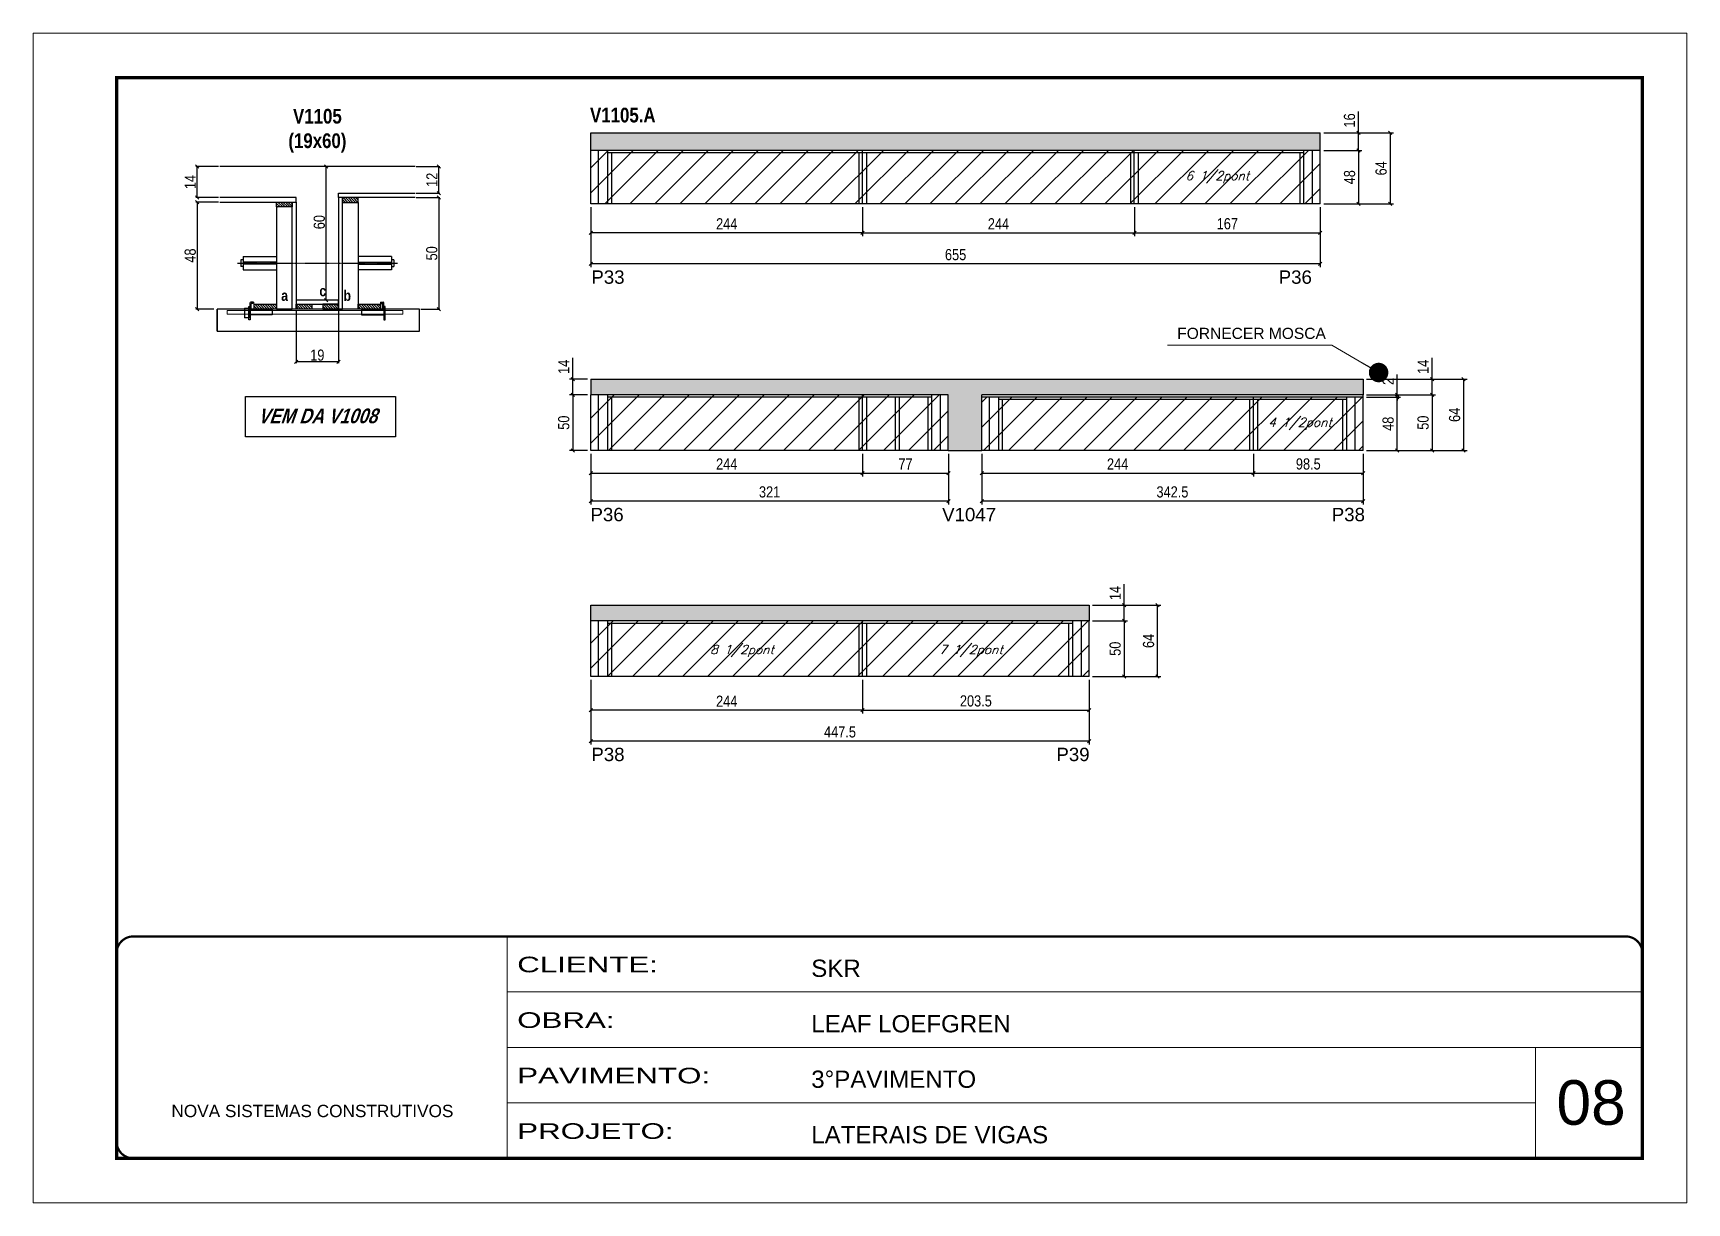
# Model space of a CAD drawing. Extents: x 3309 to 9563, y -2522 to 14608.
# Drawn here: x 8078 to 9563, y 12409 to 13459 of the extents above; entities that cross this region are included whole.
import ezdxf

# ---------------------------------------------------------------- set-up
doc = ezdxf.new("R2010")
doc.units = 0
for name, pattern in [('CONTINUO', [0]), ('DASHED', [0.75, 0.5, -0.25]), ('HIDDEN', [0.375, 0.25, -0.125])]:
    doc.linetypes.add(name, pattern=pattern)
for name, color, linetype in [('5', 5, 'Continuous'), ('barrote', 251, 'Continuous'), ('COTA', 241, 'Continuous'), ('detalhes', 4, 'Continuous'), ('NOMENCLATURA', 7, 'Continuous'), ('Painéis', 200, 'Continuous'), ('presilha', 1, 'Continuous'), ('SARR_2.2x10', 60, 'Continuous'), ('SARR_2.2x7', 40, 'Continuous'), ('SARR_3.5x7', 81, 'Continuous'), ('TENSOR', 3, 'Continuous'), ('texto', 7, 'Continuous')]:
    doc.layers.add(name, color=color, linetype=linetype)
for name, color, linetype, lineweight in [('CARIMBO', 255, 'Continuous', 9), ('CONCRETO', 251, 'Continuous', 25), ('Folhas', 255, 'Continuous', 9), ('Hachura', 251, 'Continuous', 9), ('SARRAFO DE PRESSAO', 251, 'DASHED', 9), ('SCO-___-LAJ', 2, 'Continuous', 0)]:
    doc.layers.add(name, color=color, linetype=linetype, lineweight=lineweight)
doc.styles.add('ARIAL', font='arial.ttf')
doc.styles.add('COTA TECNICA', font='techl___.ttf', dxfattribs={"height": 10})
doc.styles.add('COTA TECNICA 2X', font='techl___.ttf', dxfattribs={"height": 10})
doc.styles.add('Romans', font='romans.shx')
doc.styles.get("Standard").update_dxf_attribs({"font": 'arial.ttf'})
doc.styles.add('TECNICA', font='techb___.ttf', dxfattribs={"height": 10})
doc.styles.add('Tecnologia', font='')
doc.styles.get('Tecnologia').set_extended_font_data('Forgotten Futurist')
doc.dimstyles.new('3x', dxfattribs={"dimtxt": 10, "dimasz": 5, "dimexe": 7, "dimexo": 5, "dimgap": 4, "dimtad": 1, "dimdec": 4, "dimlfac": 0.333333, "dimdsep": 46, "dimtxsty": 'Standard', "dimblk": 'DOT', "dimcen": 0.09, "dimclrd": 1, "dimclre": 1, "dimclrt": 2, "dimadec": 0, "dimazin": 2, "dimtfac": 1, "dimtdec": 4, "dimtmove": 0, "dimatfit": 3, "dimldrblk": 'DOT', "dimfxl": 1, "dimtolj": 1, "dimtzin": 0, "dimlwd": 9, "dimlwe": 9, "dimarcsym": 0})
doc.dimstyles.new('PAINEL', dxfattribs={"dimtxt": 10, "dimasz": 3, "dimexe": 3, "dimexo": 3, "dimgap": 3, "dimtad": 1, "dimdec": 1, "dimzin": 12, "dimdsep": 46, "dimtxsty": 'COTA TECNICA', "dimblk1": 'OBLIQUE', "dimblk2": 'OBLIQUE', "dimsah": 1, "dimcen": 0.9, "dimclrd": 4, "dimclre": 4, "dimclrt": 240, "dimadec": 1, "dimazin": 3, "dimtfac": 1, "dimtdec": 1, "dimtmove": 0, "dimatfit": 3, "dimfxl": 1, "dimtolj": 1, "dimtzin": 12, "dimarcsym": 0})
doc.dimstyles.new('SECAO', dxfattribs={"dimscale": 0.333333, "dimtxt": 5, "dimasz": 9, "dimexe": 3, "dimexo": 3, "dimgap": 3, "dimtad": 1, "dimdec": 1, "dimlfac": 0.5, "dimzin": 12, "dimdsep": 46, "dimtxsty": 'COTA TECNICA 2X', "dimblk1": 'OBLIQUE', "dimblk2": 'OBLIQUE', "dimsah": 1, "dimcen": 0.9, "dimclrd": 4, "dimclre": 4, "dimclrt": 240, "dimadec": 1, "dimazin": 3, "dimtfac": 1, "dimtdec": 1, "dimtmove": 0, "dimatfit": 3, "dimfxl": 1, "dimtolj": 1, "dimtzin": 12, "dimarcsym": 0})
pattern_1 = [(135, (41549.6714, -110300.5723), (-1.122532015, -1.122532015), [])]

msp = doc.modelspace()

# ---------------------------------------------------------------- texts
at = {"layer": '5', "linetype": 'Continuous'}
for s, rotation, p in [('P33', 0.00004, (8579.14, 13234.26, 0)), ('P36', 0.00004, (9196.29, 13234.26, 0)), ('P36', 359.99996, (8578.36, 13021.13, 0)), ('V1047', 359.99996, (8894.12, 13021.13, 0)), ('P38', 359.99996, (9243.96, 13021.13, 0)), ('P38', 0.00004, (8579.14, 12805.83, 0)), ('P39', 0.00004, (8996.71, 12805.83, 0))]:
    msp.add_text(s, height=12, rotation=rotation, dxfattribs=at).set_placement(p)
at = {"layer": 'CARIMBO', "style": 'ARIAL'}
for s, height, p in [('FORNECER MOSCA', 10, (9105.19, 13184.77)), ('08', 40, (9445.73, 12479.43))]:
    msp.add_text(s, height=height, dxfattribs=at).set_placement(p)
at = {"layer": 'detalhes', "style": 'TECNICA'}
for s, p in [('a', (8300.66, 13218.96)), ('c', (8334.95, 13223.07)), ('b', (8356.63, 13218.95))]:
    msp.add_text(s, height=9.6, dxfattribs=at).set_placement(p)
at = {"layer": 'NOMENCLATURA', "style": 'TECNICA'}
msp.add_text('V1105.A', height=13.2, dxfattribs=at).set_placement((8577.97, 13379.09, 0))
at = {"layer": 'NOMENCLATURA', "insert": (8333.17, 13391.29), "char_height": 13.2, "attachment_point": 2, "style": 'TECNICA'}
msp.add_mtext_dynamic_manual_height_columns('V1105\\P(19x60)', width=300.2766, gutter_width=1, heights=[0], dxfattribs=at)
at = {"layer": 'NOMENCLATURA', "insert": (8333.13, 13122.27), "char_height": 13.2, "width": 300.2766, "attachment_point": 2, "style": 'TECNICA'}
msp.add_mtext('{\\Q19;VEM DA V1008}', dxfattribs=at)
at = {"layer": 'texto', "color": 2, "char_height": 8, "attachment_point": 5, "style": 'Romans'}
for s, insert in [('{\\Q19;\\C256;6 1/2pont}', (9141.19, 13329.9, 0)), ('{\\Q19;\\C256;4 1/2pont}', (9215.38, 13108.64, 0)), ('{\\Q19;\\C256;8 1/2pont}', (8714.44, 12904.69, 0)), ('{\\Q19;\\C256;7 1/2pont}', (8919.94, 12904.69, 0))]:
    msp.add_mtext(s, dxfattribs=dict(at, insert=insert))

# ---------------------------------------------------------------- blocks, each defined once
blk = doc.blocks.new('9999999999')
at = {"color": 30, "linetype": 'CONTINUO'}
for p, q in [((98564.6, 34230.2), (98564.6, 34429.4)), ((98564.6, 34379.6), (99584, 34379.6)), ((98564.6, 34329.8), (99488, 34329.8)), ((99584, 34329.8), (99488, 34329.8)), ((99488, 34329.8), (99488, 34230.2)), ((98564.6, 34280), (99488, 34280))]:
    blk.add_line(p, q, dxfattribs=at)
at = {"color": 30, "linetype": 'CONTINUO', "const_width": 2}
blk.add_lwpolyline([(99584, 34230.2), (99584, 34414.4, 0.414214), (99569, 34429.4), (98229, 34429.4, 0.414214), (98214, 34414.4), (98214, 34245.2, 0.414214), (98229, 34230.2), (99584, 34230.2)], format="xyb", dxfattribs=at)
at = {"layer": 'Folhas'}
blk.add_lwpolyline([(98139, 34190.2), (99624, 34190.2), (99624, 35240.2), (98139, 35240.2)], close=True, dxfattribs=at)
at = {"layer": 'Folhas', "color": 30, "const_width": 3}
blk.add_lwpolyline([(98214, 34230.2), (99584, 34230.2), (99584, 35200.2), (98214, 35200.2)], close=True, dxfattribs=at)
at = {"color": 7, "linetype": 'Continuous', "ltscale": 5, "style": 'ARIAL'}
for s, height, p in [('SKR', 15.48, (98837.7, 34393.1)), ('LEAF LOEFGREN', 15.483, (98837.7, 34343.3)), ('3°PAVIMENTO', 15.483, (98837.7, 34293.5)), ('NOVA SISTEMAS CONSTRUTIVOS', 11.059, (98263.2, 34267.2)), ('LATERAIS DE VIGAS', 15.483, (98837.7, 34243.7))]:
    blk.add_text(s, height=height, dxfattribs=at).set_placement(p)
at = {"layer": 'Folhas', "color": 7, "style": 'Tecnologia', "width": 1.5}
for s, p in [('CLIENTE:', (98573.7, 34397.2)), ('OBRA:', (98573.7, 34347.3)), ('PAVIMENTO:', (98573.7, 34297.5)), ('PROJETO:', (98573.7, 34247.7))]:
    blk.add_text(s, height=14, dxfattribs=at).set_placement(p)
blk = doc.blocks.new('_Oblique')
at = {"color": 0, "linetype": 'ByBlock', "lineweight": -2}
blk.add_line((-0.5, -0.5), (0.5, 0.5), dxfattribs=at)
blk = doc.blocks.new('*D126')
at = {"layer": 'COTA', "color": 4, "lineweight": -2, "transparency": 16777216}
for p, q in [((8314.1, 13210.6), (8314.1, 13163.1)), ((8352.1, 13210.6), (8352.1, 13163.1)), ((8352.1, 13164.1), (8314.1, 13164.1))]:
    blk.add_line(p, q, dxfattribs=at)
at = {"layer": 'Defpoints', "color": 0, "transparency": 16777216}
for p in [(8314.1, 13211.6), (8352.1, 13211.6), (8314.1, 13164.1)]:
    blk.add_point(p, dxfattribs=at)
at = {"layer": 'COTA', "color": 4, "lineweight": -2, "transparency": 16777216, "xscale": 3, "yscale": 3, "zscale": 3, "rotation": 180}
blk.add_blockref('_Oblique', (8314.1, 13164.1), dxfattribs=at)
at = {"layer": 'COTA', "color": 4, "lineweight": -2, "transparency": 16777216, "xscale": 3, "yscale": 3, "zscale": 3}
blk.add_blockref('_Oblique', (8352.1, 13164.1), dxfattribs=at)
at = {"layer": 'COTA', "color": 240, "transparency": 16777216, "insert": (8333.1, 13170.2), "char_height": 10, "attachment_point": 5, "style": 'COTA TECNICA 2X'}
blk.add_mtext('\\A1;19', dxfattribs=at)
blk = doc.blocks.new('PRESILHA METÁLICA 1')
at = {"layer": 'presilha'}
for p, q in [((0, 13), (6, 13)), ((0, 13), (0, 0)), ((6, 0), (0, 0)), ((6, 15.5), (7.5, 15.5)), ((6, -2.5), (6, 15.5)), ((6, 13), (6, 0)), ((7.5, 10.6), (7.5, 19.9)), ((7.5, 15.5), (7.5, -2.5)), ((37.5, 4.1), (7.5, 4.1)), ((12, 21), (8.6, 21)), ((9, 11.6), (9, 18.9)), ((12, 19.5), (9.6, 19.5)), ((37.5, 11), (9.6, 11)), ((12, 21), (12, 19.5)), ((37.5, 11), (37.5, 4.1)), ((7.5, -2.5), (6, -2.5))]:
    blk.add_line(p, q, dxfattribs=at)
for centre, radius, start, end in [((8.6, 19.9), 1.14, 90, 180), ((9.6, 18.9), 0.57, 90, 180), ((9.6, 11.6), 0.57, 180, 270)]:
    blk.add_arc(centre, radius, start, end, dxfattribs=at)
blk = doc.blocks.new('PRESILHA METÁLICA 2')
at = {"layer": 'presilha'}
for p, q in [((-5.2, 23.5), (-5.2, 22)), ((-5.2, 23.5), (-1.9, 23.5)), ((-0.8, 14.6), (-0.8, 22.4)), ((-30.8, 13.5), (-30.8, 6.6)), ((-30.8, 13.5), (-2.8, 13.5)), ((-30.8, 6.6), (-0.8, 6.6)), ((-5.2, 22), (-2.8, 22)), ((-2.2, 14.1), (-2.2, 21.4)), ((0.8, 18), (-0.8, 18)), ((-0.8, 18), (-0.8, 0)), ((-0.8, 0), (0.8, 0)), ((0.8, 0), (0.8, 18))]:
    blk.add_line(p, q, dxfattribs=at)
for centre, radius, start, end in [((-1.9, 22.4), 1.14, 0, 90), ((-2.8, 21.4), 0.57, 0, 90), ((-2.8, 14.1), 0.57, 270, 0)]:
    blk.add_arc(centre, radius, start, end, dxfattribs=at)
blk = doc.blocks.new('*D119')
at = {"layer": 'COTA', "color": 4, "lineweight": -2, "transparency": 16777216}
for p, q in [((8244.4, 13307.6), (8224.1, 13307.6)), ((8225.1, 13307.6), (8225.1, 13211.6)), ((8240.3, 13211.6), (8224.1, 13211.6))]:
    blk.add_line(p, q, dxfattribs=at)
at = {"layer": 'Defpoints', "color": 0, "transparency": 16777216}
for p in [(8245.4, 13307.6), (8225.1, 13211.6), (8241.3, 13211.6)]:
    blk.add_point(p, dxfattribs=at)
at = {"layer": 'COTA', "color": 4, "lineweight": -2, "transparency": 16777216, "xscale": 3, "yscale": 3, "zscale": 3}
for p, rotation in [((8225.1, 13307.6), 90), ((8225.1, 13211.6), 270)]:
    blk.add_blockref('_Oblique', p, dxfattribs=dict(at, rotation=rotation))
at = {"layer": 'COTA', "color": 240, "transparency": 16777216, "insert": (8219, 13259.6), "char_height": 10, "attachment_point": 5, "rotation": 90, "style": 'COTA TECNICA 2X'}
blk.add_mtext('\\A1;48', dxfattribs=at)
blk = doc.blocks.new('*D120')
at = {"layer": 'COTA', "color": 4, "lineweight": -2, "transparency": 16777216}
for p, q in [((8421.8, 13311.6), (8443.1, 13311.6)), ((8442.1, 13311.6), (8442.1, 13211.6)), ((8425.9, 13211.6), (8443.1, 13211.6))]:
    blk.add_line(p, q, dxfattribs=at)
at = {"layer": 'Defpoints', "color": 0, "transparency": 16777216}
for p in [(8420.8, 13311.6), (8424.9, 13211.6), (8442.1, 13211.6)]:
    blk.add_point(p, dxfattribs=at)
at = {"layer": 'COTA', "color": 4, "lineweight": -2, "transparency": 16777216, "xscale": 3, "yscale": 3, "zscale": 3}
for p, rotation in [((8442.1, 13311.6), 90), ((8442.1, 13211.6), 270)]:
    blk.add_blockref('_Oblique', p, dxfattribs=dict(at, rotation=rotation))
at = {"layer": 'COTA', "color": 240, "transparency": 16777216, "insert": (8435.9, 13261.6), "char_height": 10, "attachment_point": 5, "rotation": 90, "style": 'COTA TECNICA 2X'}
blk.add_mtext('\\A1;50', dxfattribs=at)
blk = doc.blocks.new('*D121')
at = {"layer": 'COTA', "color": 4, "lineweight": -2, "transparency": 16777216}
for p, q in [((8351.1, 13339.6), (8340, 13339.6)), ((8341, 13219.6), (8341, 13339.6)), ((8351.1, 13219.6), (8340, 13219.6))]:
    blk.add_line(p, q, dxfattribs=at)
at = {"layer": 'Defpoints', "color": 0, "transparency": 16777216}
for p in [(8341, 13339.6), (8352.1, 13339.6), (8352.1, 13219.6)]:
    blk.add_point(p, dxfattribs=at)
at = {"layer": 'COTA', "color": 4, "lineweight": -2, "transparency": 16777216, "xscale": 3, "yscale": 3, "zscale": 3}
for p, rotation in [((8341, 13339.6), 90), ((8341, 13219.6), 270)]:
    blk.add_blockref('_Oblique', p, dxfattribs=dict(at, rotation=rotation))
at = {"layer": 'COTA', "color": 240, "transparency": 16777216, "insert": (8334.9, 13289.6), "char_height": 10, "attachment_point": 5, "rotation": 90, "style": 'COTA TECNICA 2X'}
blk.add_mtext('\\A1;60', dxfattribs=at)
blk = doc.blocks.new('*D122')
at = {"layer": 'COTA', "color": 4, "lineweight": -2, "transparency": 16777216}
for p, q in [((8421.8, 13339.6), (8443.1, 13339.6)), ((8442.1, 13315.6), (8442.1, 13339.6)), ((8421.8, 13315.6), (8443.1, 13315.6))]:
    blk.add_line(p, q, dxfattribs=at)
at = {"layer": 'Defpoints', "color": 0, "transparency": 16777216}
for p in [(8420.8, 13339.6), (8442.1, 13339.6), (8420.8, 13315.6)]:
    blk.add_point(p, dxfattribs=at)
at = {"layer": 'COTA', "color": 4, "lineweight": -2, "transparency": 16777216, "xscale": 3, "yscale": 3, "zscale": 3}
for p, rotation in [((8442.1, 13339.6), 90), ((8442.1, 13315.6), 270)]:
    blk.add_blockref('_Oblique', p, dxfattribs=dict(at, rotation=rotation))
at = {"layer": 'COTA', "color": 240, "transparency": 16777216, "insert": (8436, 13327.6), "char_height": 10, "attachment_point": 5, "rotation": 90, "style": 'COTA TECNICA 2X'}
blk.add_mtext('\\A1;12', dxfattribs=at)
blk = doc.blocks.new('*D138')
at = {"layer": 'COTA', "color": 4, "lineweight": -2, "transparency": 16777216}
for p, q in [((8244.4, 13339.6), (8224.1, 13339.6)), ((8225.1, 13311.6), (8225.1, 13339.6)), ((8244.4, 13311.6), (8224.1, 13311.6))]:
    blk.add_line(p, q, dxfattribs=at)
at = {"layer": 'Defpoints', "color": 0, "transparency": 16777216}
for p in [(8225.1, 13339.6), (8245.4, 13339.6), (8245.4, 13311.6)]:
    blk.add_point(p, dxfattribs=at)
at = {"layer": 'COTA', "color": 4, "lineweight": -2, "transparency": 16777216, "xscale": 3, "yscale": 3, "zscale": 3}
for p, rotation in [((8225.1, 13339.6), 90), ((8225.1, 13311.6), 270)]:
    blk.add_blockref('_Oblique', p, dxfattribs=dict(at, rotation=rotation))
at = {"layer": 'COTA', "color": 240, "transparency": 16777216, "insert": (8219, 13325.6), "char_height": 10, "attachment_point": 5, "rotation": 90, "style": 'COTA TECNICA 2X'}
blk.add_mtext('\\A1;14', dxfattribs=at)
blk = doc.blocks.new('*D123')
at = {"layer": 'COTA', "color": 4, "linetype": 'ByBlock', "lineweight": -2, "transparency": 16777216}
for p, q in [((8578.7, 13302.9), (8578.7, 13277)), ((8822.7, 13302.9), (8822.7, 13277)), ((8822.7, 13280), (8578.7, 13280))]:
    blk.add_line(p, q, dxfattribs=at)
at = {"layer": 'Defpoints', "color": 0, "linetype": 'ByBlock', "transparency": 16777216}
for p in [(8578.7, 13305.9), (8822.7, 13305.9), (8578.7, 13280)]:
    blk.add_point(p, dxfattribs=at)
at = {"layer": 'COTA', "color": 4, "linetype": 'ByBlock', "lineweight": -2, "transparency": 16777216, "xscale": 3, "yscale": 3, "zscale": 3, "rotation": 180}
blk.add_blockref('_Oblique', (8578.7, 13280), dxfattribs=at)
at = {"layer": 'COTA', "color": 4, "linetype": 'ByBlock', "lineweight": -2, "transparency": 16777216, "xscale": 3, "yscale": 3, "zscale": 3}
blk.add_blockref('_Oblique', (8822.7, 13280), dxfattribs=at)
at = {"layer": 'COTA', "color": 240, "linetype": 'ByBlock', "transparency": 16777216, "insert": (8700.7, 13288.1), "char_height": 10, "attachment_point": 5, "style": 'COTA TECNICA'}
blk.add_mtext('\\A1;244', dxfattribs=at)
blk = doc.blocks.new('*D139')
at = {"layer": 'COTA', "color": 4, "linetype": 'ByBlock', "lineweight": -2, "transparency": 16777216}
for p, q in [((8578.7, 13302.9), (8578.7, 13249.3)), ((9233.7, 13302.9), (9233.7, 13249.3)), ((9233.7, 13252.3), (8578.7, 13252.3))]:
    blk.add_line(p, q, dxfattribs=at)
at = {"layer": 'Defpoints', "color": 0, "linetype": 'ByBlock', "transparency": 16777216}
for p in [(8578.7, 13305.9), (9233.7, 13305.9), (8578.7, 13252.3)]:
    blk.add_point(p, dxfattribs=at)
at = {"layer": 'COTA', "color": 4, "linetype": 'ByBlock', "lineweight": -2, "transparency": 16777216, "xscale": 3, "yscale": 3, "zscale": 3, "rotation": 180}
blk.add_blockref('_Oblique', (8578.7, 13252.3), dxfattribs=at)
at = {"layer": 'COTA', "color": 4, "linetype": 'ByBlock', "lineweight": -2, "transparency": 16777216, "xscale": 3, "yscale": 3, "zscale": 3}
blk.add_blockref('_Oblique', (9233.7, 13252.3), dxfattribs=at)
at = {"layer": 'COTA', "color": 240, "linetype": 'ByBlock', "transparency": 16777216, "insert": (8906.2, 13260.4), "char_height": 10, "attachment_point": 5, "style": 'COTA TECNICA'}
blk.add_mtext('\\A1;655', dxfattribs=at)
blk = doc.blocks.new('*D124')
at = {"layer": 'COTA', "color": 4, "lineweight": -2, "transparency": 16777216}
for p, q in [((8822.7, 13302.9), (8822.7, 13277)), ((9066.7, 13302.9), (9066.7, 13277)), ((8822.7, 13280), (9066.7, 13280))]:
    blk.add_line(p, q, dxfattribs=at)
at = {"layer": 'Defpoints', "color": 0, "transparency": 16777216}
for p in [(8822.7, 13305.9, 0), (9066.7, 13305.9, 0), (9066.7, 13280)]:
    blk.add_point(p, dxfattribs=at)
at = {"layer": 'COTA', "color": 4, "lineweight": -2, "transparency": 16777216, "xscale": 3, "yscale": 3, "zscale": 3, "rotation": 180}
blk.add_blockref('_Oblique', (8822.7, 13280), dxfattribs=at)
at = {"layer": 'COTA', "color": 4, "lineweight": -2, "transparency": 16777216, "xscale": 3, "yscale": 3, "zscale": 3}
blk.add_blockref('_Oblique', (9066.7, 13280), dxfattribs=at)
at = {"layer": 'COTA', "color": 240, "transparency": 16777216, "insert": (8944.7, 13288.1), "char_height": 10, "attachment_point": 5, "style": 'COTA TECNICA'}
blk.add_mtext('\\A1;244', dxfattribs=at)
blk = doc.blocks.new('*D125')
at = {"layer": 'COTA', "color": 4, "lineweight": -2, "transparency": 16777216}
for p, q in [((9236.7, 13369.9), (9299.4, 13369.9)), ((9296.4, 13369.9), (9296.4, 13305.9)), ((9236.7, 13305.9), (9299.4, 13305.9))]:
    blk.add_line(p, q, dxfattribs=at)
at = {"layer": 'Defpoints', "color": 0, "transparency": 16777216}
for p in [(9233.7, 13369.9, 0), (9233.7, 13305.9, 0), (9296.4, 13305.9)]:
    blk.add_point(p, dxfattribs=at)
at = {"layer": 'COTA', "color": 4, "lineweight": -2, "transparency": 16777216, "xscale": 3, "yscale": 3, "zscale": 3}
for p, rotation in [((9296.4, 13369.9), 90), ((9296.4, 13305.9), 270)]:
    blk.add_blockref('_Oblique', p, dxfattribs=dict(at, rotation=rotation))
at = {"layer": 'COTA', "color": 240, "transparency": 16777216, "insert": (9288.3, 13337.9), "char_height": 10, "attachment_point": 5, "rotation": 90, "style": 'COTA TECNICA'}
blk.add_mtext('\\A1;64', dxfattribs=at)
blk = doc.blocks.new('*D140')
at = {"layer": 'COTA', "color": 4, "lineweight": -2, "transparency": 16777216}
for p, q in [((9066.7, 13302.9), (9066.7, 13277)), ((9233.7, 13302.9), (9233.7, 13277)), ((9066.7, 13280), (9233.7, 13280))]:
    blk.add_line(p, q, dxfattribs=at)
at = {"layer": 'Defpoints', "color": 0, "transparency": 16777216}
for p in [(9066.7, 13305.9, 0), (9233.7, 13305.9, 0), (9233.7, 13280)]:
    blk.add_point(p, dxfattribs=at)
at = {"layer": 'COTA', "color": 4, "lineweight": -2, "transparency": 16777216, "xscale": 3, "yscale": 3, "zscale": 3, "rotation": 180}
blk.add_blockref('_Oblique', (9066.7, 13280), dxfattribs=at)
at = {"layer": 'COTA', "color": 4, "lineweight": -2, "transparency": 16777216, "xscale": 3, "yscale": 3, "zscale": 3}
blk.add_blockref('_Oblique', (9233.7, 13280), dxfattribs=at)
at = {"layer": 'COTA', "color": 240, "transparency": 16777216, "insert": (9150.2, 13288.1), "char_height": 10, "attachment_point": 5, "style": 'COTA TECNICA'}
blk.add_mtext('\\A1;167', dxfattribs=at)
blk = doc.blocks.new('*D141')
at = {"layer": 'COTA', "color": 4, "lineweight": -2, "transparency": 16777216}
for p, q in [((9236.7, 13353.9), (9271, 13353.9)), ((9268, 13353.9), (9268, 13305.9)), ((9236.7, 13305.9), (9271, 13305.9))]:
    blk.add_line(p, q, dxfattribs=at)
at = {"layer": 'Defpoints', "color": 0, "transparency": 16777216}
for p in [(9233.7, 13353.9, 0), (9233.7, 13305.9, 0), (9268, 13305.9)]:
    blk.add_point(p, dxfattribs=at)
at = {"layer": 'COTA', "color": 4, "lineweight": -2, "transparency": 16777216, "xscale": 3, "yscale": 3, "zscale": 3}
for p, rotation in [((9268, 13353.9), 90), ((9268, 13305.9), 270)]:
    blk.add_blockref('_Oblique', p, dxfattribs=dict(at, rotation=rotation))
at = {"layer": 'COTA', "color": 240, "transparency": 16777216, "insert": (9260, 13329.9), "char_height": 10, "attachment_point": 5, "rotation": 90, "style": 'COTA TECNICA'}
blk.add_mtext('\\A1;48', dxfattribs=at)
blk = doc.blocks.new('*D142')
at = {"layer": 'COTA', "color": 4, "lineweight": -2, "transparency": 16777216}
for p, q in [((9268, 13369.9), (9268, 13388.9)), ((9236.7, 13369.9), (9271, 13369.9)), ((9268, 13353.9), (9268, 13369.9)), ((9236.7, 13353.9), (9271, 13353.9))]:
    blk.add_line(p, q, dxfattribs=at)
at = {"layer": 'Defpoints', "color": 0, "transparency": 16777216}
for p in [(9233.7, 13369.9, 0), (9268, 13369.9), (9233.7, 13353.9, 0)]:
    blk.add_point(p, dxfattribs=at)
at = {"layer": 'COTA', "color": 4, "lineweight": -2, "transparency": 16777216, "xscale": 3, "yscale": 3, "zscale": 3}
for p, rotation in [((9268, 13369.9), 90), ((9268, 13353.9), 270)]:
    blk.add_blockref('_Oblique', p, dxfattribs=dict(at, rotation=rotation))
at = {"layer": 'COTA', "color": 240, "transparency": 16777216, "insert": (9259.9, 13380.9), "char_height": 10, "attachment_point": 5, "rotation": 90, "style": 'COTA TECNICA'}
blk.add_mtext('\\A1;16', dxfattribs=at)
blk = doc.blocks.new('*D143')
at = {"layer": 'COTA', "color": 4, "linetype": 'ByBlock', "lineweight": -2, "transparency": 16777216}
for p, q in [((8578.7, 13081.6), (8578.7, 13036.1)), ((8899.7, 13081.6), (8899.7, 13036.1)), ((8899.7, 13039.1), (8578.7, 13039.1))]:
    blk.add_line(p, q, dxfattribs=at)
at = {"layer": 'Defpoints', "color": 0, "linetype": 'ByBlock', "transparency": 16777216}
for p in [(8578.7, 13084.6), (8899.7, 13084.6), (8578.7, 13039.1)]:
    blk.add_point(p, dxfattribs=at)
at = {"layer": 'COTA', "color": 4, "linetype": 'ByBlock', "lineweight": -2, "transparency": 16777216, "xscale": 3, "yscale": 3, "zscale": 3, "rotation": 180}
blk.add_blockref('_Oblique', (8578.7, 13039.1), dxfattribs=at)
at = {"layer": 'COTA', "color": 4, "linetype": 'ByBlock', "lineweight": -2, "transparency": 16777216, "xscale": 3, "yscale": 3, "zscale": 3}
blk.add_blockref('_Oblique', (8899.7, 13039.1), dxfattribs=at)
at = {"layer": 'COTA', "color": 240, "linetype": 'ByBlock', "transparency": 16777216, "insert": (8739.2, 13047.4), "char_height": 10, "attachment_point": 5, "style": 'COTA TECNICA'}
blk.add_mtext('\\A1;321', dxfattribs=at)
blk = doc.blocks.new('*D144')
at = {"layer": 'COTA', "color": 4, "lineweight": -2, "transparency": 16777216}
for p, q in [((8578.7, 13081.6), (8578.7, 13061.4)), ((8822.7, 13081.6), (8822.7, 13061.4)), ((8578.7, 13064.4), (8822.7, 13064.4))]:
    blk.add_line(p, q, dxfattribs=at)
at = {"layer": 'Defpoints', "color": 0, "transparency": 16777216}
for p in [(8578.7, 13084.6), (8822.7, 13084.6), (8822.7, 13064.4)]:
    blk.add_point(p, dxfattribs=at)
at = {"layer": 'COTA', "color": 4, "lineweight": -2, "transparency": 16777216, "xscale": 3, "yscale": 3, "zscale": 3, "rotation": 180}
blk.add_blockref('_Oblique', (8578.7, 13064.4), dxfattribs=at)
at = {"layer": 'COTA', "color": 4, "lineweight": -2, "transparency": 16777216, "xscale": 3, "yscale": 3, "zscale": 3}
blk.add_blockref('_Oblique', (8822.7, 13064.4), dxfattribs=at)
at = {"layer": 'COTA', "color": 240, "transparency": 16777216, "insert": (8700.7, 13072.5), "char_height": 10, "attachment_point": 5, "style": 'COTA TECNICA'}
blk.add_mtext('\\A1;244', dxfattribs=at)
blk = doc.blocks.new('*D145')
at = {"layer": 'COTA', "color": 4, "lineweight": -2, "transparency": 16777216}
for p, q in [((8822.7, 13081.6), (8822.7, 13061.4)), ((8899.7, 13081.6), (8899.7, 13061.4)), ((8822.7, 13064.4), (8899.7, 13064.4))]:
    blk.add_line(p, q, dxfattribs=at)
at = {"layer": 'Defpoints', "color": 0, "transparency": 16777216}
for p in [(8822.7, 13084.6), (8899.7, 13084.6), (8899.7, 13064.4)]:
    blk.add_point(p, dxfattribs=at)
at = {"layer": 'COTA', "color": 4, "lineweight": -2, "transparency": 16777216, "xscale": 3, "yscale": 3, "zscale": 3, "rotation": 180}
blk.add_blockref('_Oblique', (8822.7, 13064.4), dxfattribs=at)
at = {"layer": 'COTA', "color": 4, "lineweight": -2, "transparency": 16777216, "xscale": 3, "yscale": 3, "zscale": 3}
blk.add_blockref('_Oblique', (8899.7, 13064.4), dxfattribs=at)
at = {"layer": 'COTA', "color": 240, "transparency": 16777216, "insert": (8861.2, 13072.5), "char_height": 10, "attachment_point": 5, "style": 'COTA TECNICA'}
blk.add_mtext('\\A1;77', dxfattribs=at)
blk = doc.blocks.new('*D146')
at = {"layer": 'COTA', "color": 4, "linetype": 'ByBlock', "lineweight": -2, "transparency": 16777216}
for p, q in [((8929.7, 13081.6), (8929.7, 13036.1)), ((9272.1, 13081.6), (9272.1, 13036.1)), ((9272.1, 13039.1), (8929.7, 13039.1))]:
    blk.add_line(p, q, dxfattribs=at)
at = {"layer": 'Defpoints', "color": 0, "linetype": 'ByBlock', "transparency": 16777216}
for p in [(8929.7, 13084.6), (9272.1, 13084.6), (8929.7, 13039.1)]:
    blk.add_point(p, dxfattribs=at)
at = {"layer": 'COTA', "color": 4, "linetype": 'ByBlock', "lineweight": -2, "transparency": 16777216, "xscale": 3, "yscale": 3, "zscale": 3, "rotation": 180}
blk.add_blockref('_Oblique', (8929.7, 13039.1), dxfattribs=at)
at = {"layer": 'COTA', "color": 4, "linetype": 'ByBlock', "lineweight": -2, "transparency": 16777216, "xscale": 3, "yscale": 3, "zscale": 3}
blk.add_blockref('_Oblique', (9272.1, 13039.1), dxfattribs=at)
at = {"layer": 'COTA', "color": 240, "linetype": 'ByBlock', "transparency": 16777216, "insert": (9100.9, 13047.4), "char_height": 10, "attachment_point": 5, "style": 'COTA TECNICA'}
blk.add_mtext('\\A1;342.5', dxfattribs=at)
blk = doc.blocks.new('*D147')
at = {"layer": 'COTA', "color": 4, "lineweight": -2, "transparency": 16777216}
for p, q in [((8929.7, 13081.6), (8929.7, 13061.4)), ((9173.7, 13081.6), (9173.7, 13061.4)), ((8929.7, 13064.4), (9173.7, 13064.4))]:
    blk.add_line(p, q, dxfattribs=at)
at = {"layer": 'Defpoints', "color": 0, "transparency": 16777216}
for p in [(8929.7, 13084.6), (9173.7, 13084.6), (9173.7, 13064.4)]:
    blk.add_point(p, dxfattribs=at)
at = {"layer": 'COTA', "color": 4, "lineweight": -2, "transparency": 16777216, "xscale": 3, "yscale": 3, "zscale": 3, "rotation": 180}
blk.add_blockref('_Oblique', (8929.7, 13064.4), dxfattribs=at)
at = {"layer": 'COTA', "color": 4, "lineweight": -2, "transparency": 16777216, "xscale": 3, "yscale": 3, "zscale": 3}
blk.add_blockref('_Oblique', (9173.7, 13064.4), dxfattribs=at)
at = {"layer": 'COTA', "color": 240, "transparency": 16777216, "insert": (9051.7, 13072.5), "char_height": 10, "attachment_point": 5, "style": 'COTA TECNICA'}
blk.add_mtext('\\A1;244', dxfattribs=at)
blk = doc.blocks.new('*D148')
at = {"layer": 'COTA', "color": 4, "lineweight": -2, "transparency": 16777216}
for p, q in [((9173.7, 13081.6), (9173.7, 13061.4)), ((9272.1, 13081.6), (9272.1, 13061.4)), ((9173.7, 13064.4), (9272.1, 13064.4))]:
    blk.add_line(p, q, dxfattribs=at)
at = {"layer": 'Defpoints', "color": 0, "transparency": 16777216}
for p in [(9173.7, 13084.6), (9272.1, 13084.6), (9272.1, 13064.4)]:
    blk.add_point(p, dxfattribs=at)
at = {"layer": 'COTA', "color": 4, "lineweight": -2, "transparency": 16777216, "xscale": 3, "yscale": 3, "zscale": 3, "rotation": 180}
blk.add_blockref('_Oblique', (9173.7, 13064.4), dxfattribs=at)
at = {"layer": 'COTA', "color": 4, "lineweight": -2, "transparency": 16777216, "xscale": 3, "yscale": 3, "zscale": 3}
blk.add_blockref('_Oblique', (9272.1, 13064.4), dxfattribs=at)
at = {"layer": 'COTA', "color": 240, "transparency": 16777216, "insert": (9222.9, 13072.5), "char_height": 10, "attachment_point": 5, "style": 'COTA TECNICA'}
blk.add_mtext('\\A1;98.5', dxfattribs=at)
blk = doc.blocks.new('*D127')
at = {"layer": 'COTA', "color": 4, "lineweight": -2, "transparency": 16777216}
for p, q in [((9275.1, 13148.6), (9365.4, 13148.6)), ((9362.4, 13148.6), (9362.4, 13084.6)), ((9275.1, 13084.6), (9365.4, 13084.6))]:
    blk.add_line(p, q, dxfattribs=at)
at = {"layer": 'Defpoints', "color": 0, "transparency": 16777216}
for p in [(9272.1, 13148.6, 0), (9272.1, 13084.6, 0), (9362.4, 13084.6)]:
    blk.add_point(p, dxfattribs=at)
at = {"layer": 'COTA', "color": 4, "lineweight": -2, "transparency": 16777216, "xscale": 3, "yscale": 3, "zscale": 3}
for p, rotation in [((9362.4, 13148.6), 90), ((9362.4, 13084.6), 270)]:
    blk.add_blockref('_Oblique', p, dxfattribs=dict(at, rotation=rotation))
at = {"layer": 'COTA', "color": 240, "transparency": 16777216, "insert": (9354.3, 13116.6), "char_height": 10, "attachment_point": 5, "rotation": 90, "style": 'COTA TECNICA'}
blk.add_mtext('\\A1;64', dxfattribs=at)
blk = doc.blocks.new('*D128')
at = {"layer": 'COTA', "color": 4, "lineweight": -2, "transparency": 16777216}
for p, q in [((9275.1, 13134.6), (9337.1, 13134.6)), ((9334.1, 13134.6), (9334.1, 13084.6)), ((9275.1, 13084.6), (9337.1, 13084.6))]:
    blk.add_line(p, q, dxfattribs=at)
at = {"layer": 'Defpoints', "color": 0, "transparency": 16777216}
for p in [(9272.1, 13134.6, 0), (9272.1, 13084.6, 0), (9334.1, 13084.6)]:
    blk.add_point(p, dxfattribs=at)
at = {"layer": 'COTA', "color": 4, "lineweight": -2, "transparency": 16777216, "xscale": 3, "yscale": 3, "zscale": 3}
for p, rotation in [((9334.1, 13134.6), 90), ((9334.1, 13084.6), 270)]:
    blk.add_blockref('_Oblique', p, dxfattribs=dict(at, rotation=rotation))
at = {"layer": 'COTA', "color": 240, "transparency": 16777216, "insert": (9326, 13109.6), "char_height": 10, "attachment_point": 5, "rotation": 90, "style": 'COTA TECNICA'}
blk.add_mtext('\\A1;50', dxfattribs=at)
blk = doc.blocks.new('*D129')
at = {"layer": 'COTA', "color": 4, "lineweight": -2, "transparency": 16777216}
for p, q in [((9334.1, 13148.6), (9334.1, 13167.8)), ((9275.1, 13148.6), (9337.1, 13148.6)), ((9334.1, 13134.6), (9334.1, 13148.6)), ((9275.1, 13134.6), (9337.1, 13134.6))]:
    blk.add_line(p, q, dxfattribs=at)
at = {"layer": 'Defpoints', "color": 0, "transparency": 16777216}
for p in [(9272.1, 13148.6, 0), (9334.1, 13148.6), (9272.1, 13134.6, 0)]:
    blk.add_point(p, dxfattribs=at)
at = {"layer": 'COTA', "color": 4, "lineweight": -2, "transparency": 16777216, "xscale": 3, "yscale": 3, "zscale": 3}
for p, rotation in [((9334.1, 13148.6), 90), ((9334.1, 13134.6), 270)]:
    blk.add_blockref('_Oblique', p, dxfattribs=dict(at, rotation=rotation))
at = {"layer": 'COTA', "color": 240, "transparency": 16777216, "insert": (9326, 13159.7), "char_height": 10, "attachment_point": 5, "rotation": 90, "style": 'COTA TECNICA'}
blk.add_mtext('\\A1;14', dxfattribs=at)
blk = doc.blocks.new('*D130')
at = {"layer": 'COTA', "color": 4, "lineweight": -2, "transparency": 16777216}
for p, q in [((8575.7, 13134.6), (8559.5, 13134.6)), ((8562.5, 13134.6), (8562.5, 13084.6)), ((8575.7, 13084.6), (8559.5, 13084.6))]:
    blk.add_line(p, q, dxfattribs=at)
at = {"layer": 'Defpoints', "color": 0, "transparency": 16777216}
for p in [(8578.7, 13134.6, 0), (8562.5, 13084.6), (8578.7, 13084.6, 0)]:
    blk.add_point(p, dxfattribs=at)
at = {"layer": 'COTA', "color": 4, "lineweight": -2, "transparency": 16777216, "xscale": 3, "yscale": 3, "zscale": 3}
for p, rotation in [((8562.5, 13134.6), 90), ((8562.5, 13084.6), 270)]:
    blk.add_blockref('_Oblique', p, dxfattribs=dict(at, rotation=rotation))
at = {"layer": 'COTA', "color": 240, "transparency": 16777216, "insert": (8554.4, 13109.6), "char_height": 10, "attachment_point": 5, "rotation": 90, "style": 'COTA TECNICA'}
blk.add_mtext('\\A1;50', dxfattribs=at)
blk = doc.blocks.new('*D131')
at = {"layer": 'COTA', "color": 4, "lineweight": -2, "transparency": 16777216}
for p, q in [((8562.5, 13148.6), (8562.5, 13167.8)), ((8575.7, 13148.6), (8559.5, 13148.6)), ((8562.5, 13134.6), (8562.5, 13148.6)), ((8575.7, 13134.6), (8559.5, 13134.6))]:
    blk.add_line(p, q, dxfattribs=at)
at = {"layer": 'Defpoints', "color": 0, "transparency": 16777216}
for p in [(8562.5, 13148.6), (8578.7, 13148.6, 0), (8578.7, 13134.6, 0)]:
    blk.add_point(p, dxfattribs=at)
at = {"layer": 'COTA', "color": 4, "lineweight": -2, "transparency": 16777216, "xscale": 3, "yscale": 3, "zscale": 3}
for p, rotation in [((8562.5, 13148.6), 90), ((8562.5, 13134.6), 270)]:
    blk.add_blockref('_Oblique', p, dxfattribs=dict(at, rotation=rotation))
at = {"layer": 'COTA', "color": 240, "transparency": 16777216, "insert": (8554.4, 13159.7), "char_height": 10, "attachment_point": 5, "rotation": 90, "style": 'COTA TECNICA'}
blk.add_mtext('\\A1;14', dxfattribs=at)
blk = doc.blocks.new('*D157')
at = {"layer": 'COTA', "color": 4, "linetype": 'ByBlock', "lineweight": -2, "transparency": 16777216}
for p, q in [((8578.7, 12878.7), (8578.7, 12848.6)), ((8822.7, 12878.7), (8822.7, 12848.6)), ((8822.7, 12851.6), (8578.7, 12851.6))]:
    blk.add_line(p, q, dxfattribs=at)
at = {"layer": 'Defpoints', "color": 0, "linetype": 'ByBlock', "transparency": 16777216}
for p in [(8578.7, 12881.7), (8822.7, 12881.7), (8578.7, 12851.6)]:
    blk.add_point(p, dxfattribs=at)
at = {"layer": 'COTA', "color": 4, "linetype": 'ByBlock', "lineweight": -2, "transparency": 16777216, "xscale": 3, "yscale": 3, "zscale": 3, "rotation": 180}
blk.add_blockref('_Oblique', (8578.7, 12851.6), dxfattribs=at)
at = {"layer": 'COTA', "color": 4, "linetype": 'ByBlock', "lineweight": -2, "transparency": 16777216, "xscale": 3, "yscale": 3, "zscale": 3}
blk.add_blockref('_Oblique', (8822.7, 12851.6), dxfattribs=at)
at = {"layer": 'COTA', "color": 240, "linetype": 'ByBlock', "transparency": 16777216, "insert": (8700.7, 12859.6), "char_height": 10, "attachment_point": 5, "style": 'COTA TECNICA'}
blk.add_mtext('\\A1;244', dxfattribs=at)
blk = doc.blocks.new('*D159')
at = {"layer": 'COTA', "color": 4, "linetype": 'ByBlock', "lineweight": -2, "transparency": 16777216}
for p, q in [((8578.7, 12878.7), (8578.7, 12820.8)), ((9026.2, 12878.7), (9026.2, 12820.8)), ((9026.2, 12823.8), (8578.7, 12823.8))]:
    blk.add_line(p, q, dxfattribs=at)
at = {"layer": 'Defpoints', "color": 0, "linetype": 'ByBlock', "transparency": 16777216}
for p in [(8578.7, 12881.7), (9026.2, 12881.7), (8578.7, 12823.8)]:
    blk.add_point(p, dxfattribs=at)
at = {"layer": 'COTA', "color": 4, "linetype": 'ByBlock', "lineweight": -2, "transparency": 16777216, "xscale": 3, "yscale": 3, "zscale": 3, "rotation": 180}
blk.add_blockref('_Oblique', (8578.7, 12823.8), dxfattribs=at)
at = {"layer": 'COTA', "color": 4, "linetype": 'ByBlock', "lineweight": -2, "transparency": 16777216, "xscale": 3, "yscale": 3, "zscale": 3}
blk.add_blockref('_Oblique', (9026.2, 12823.8), dxfattribs=at)
at = {"layer": 'COTA', "color": 240, "linetype": 'ByBlock', "transparency": 16777216, "insert": (8802.4, 12832), "char_height": 10, "attachment_point": 5, "style": 'COTA TECNICA'}
blk.add_mtext('\\A1;447.5', dxfattribs=at)
blk = doc.blocks.new('*D158')
at = {"layer": 'COTA', "color": 4, "lineweight": -2, "transparency": 16777216}
for p, q in [((8822.7, 12878.7), (8822.7, 12848.6)), ((9026.2, 12878.7), (9026.2, 12848.6)), ((8822.7, 12851.6), (9026.2, 12851.6))]:
    blk.add_line(p, q, dxfattribs=at)
at = {"layer": 'Defpoints', "color": 0, "transparency": 16777216}
for p in [(8822.7, 12881.7, 0), (9026.2, 12881.7, 0), (9026.2, 12851.6)]:
    blk.add_point(p, dxfattribs=at)
at = {"layer": 'COTA', "color": 4, "lineweight": -2, "transparency": 16777216, "xscale": 3, "yscale": 3, "zscale": 3, "rotation": 180}
blk.add_blockref('_Oblique', (8822.7, 12851.6), dxfattribs=at)
at = {"layer": 'COTA', "color": 4, "lineweight": -2, "transparency": 16777216, "xscale": 3, "yscale": 3, "zscale": 3}
blk.add_blockref('_Oblique', (9026.2, 12851.6), dxfattribs=at)
at = {"layer": 'COTA', "color": 240, "transparency": 16777216, "insert": (8924.4, 12859.8), "char_height": 10, "attachment_point": 5, "style": 'COTA TECNICA'}
blk.add_mtext('\\A1;203.5', dxfattribs=at)
blk = doc.blocks.new('*D160')
at = {"layer": 'COTA', "color": 4, "lineweight": -2, "transparency": 16777216}
for p, q in [((9275.1, 13132.6), (9305.6, 13132.6)), ((9302.6, 13084.6), (9302.6, 13132.6)), ((9275.1, 13084.6), (9305.6, 13084.6))]:
    blk.add_line(p, q, dxfattribs=at)
at = {"layer": 'Defpoints', "color": 0, "transparency": 16777216}
for p in [(9272.1, 13132.6, 0), (9302.6, 13132.6), (9272.1, 13084.6, 0)]:
    blk.add_point(p, dxfattribs=at)
at = {"layer": 'COTA', "color": 4, "lineweight": -2, "transparency": 16777216, "xscale": 3, "yscale": 3, "zscale": 3}
for p, rotation in [((9302.6, 13132.6), 90), ((9302.6, 13084.6), 270)]:
    blk.add_blockref('_Oblique', p, dxfattribs=dict(at, rotation=rotation))
at = {"layer": 'COTA', "color": 240, "transparency": 16777216, "insert": (9294.6, 13108.6), "char_height": 10, "attachment_point": 5, "rotation": 90, "style": 'COTA TECNICA'}
blk.add_mtext('\\A1;48', dxfattribs=at)
blk = doc.blocks.new('*D161')
at = {"layer": 'COTA', "color": 4, "lineweight": -2, "transparency": 16777216}
for p, q in [((9302.6, 13134.6), (9302.6, 13152.7)), ((9275.1, 13134.6), (9305.6, 13134.6)), ((9275.1, 13132.6), (9305.6, 13132.6)), ((9302.6, 13132.6), (9302.6, 13134.6)), ((9302.6, 13132.6), (9302.6, 13129.6))]:
    blk.add_line(p, q, dxfattribs=at)
at = {"layer": 'Defpoints', "color": 0, "transparency": 16777216}
for p in [(9272.1, 13134.6, 0), (9272.1, 13132.6, 0), (9302.6, 13134.6)]:
    blk.add_point(p, dxfattribs=at)
at = {"layer": 'COTA', "color": 4, "lineweight": -2, "transparency": 16777216, "xscale": 3, "yscale": 3, "zscale": 3}
for p, rotation in [((9302.6, 13134.6), 270), ((9302.6, 13132.6), 90)]:
    blk.add_blockref('_Oblique', p, dxfattribs=dict(at, rotation=rotation))
at = {"layer": 'COTA', "color": 240, "transparency": 16777216, "insert": (9294.6, 13146.7), "char_height": 10, "attachment_point": 5, "rotation": 90, "style": 'COTA TECNICA'}
blk.add_mtext('\\A1;2', dxfattribs=at)
blk = doc.blocks.new('_Dot')
at = {"color": 0, "linetype": 'ByBlock', "lineweight": -2}
blk.add_line((-0.5, 0), (-1, 0), dxfattribs=at)
at = {"color": 0, "linetype": 'ByBlock', "const_width": 0.5}
blk.add_lwpolyline([(-0.25, 0, 1), (0.25, 0, 1)], format="xyb", close=True, dxfattribs=at)
blk = doc.blocks.new('*D162')
at = {"layer": 'COTA', "color": 4, "lineweight": -2, "transparency": 16777216}
for p, q in [((9029.2, 12931.7), (9060.6, 12931.7)), ((9057.6, 12931.7), (9057.6, 12881.7)), ((9029.2, 12881.7), (9060.6, 12881.7))]:
    blk.add_line(p, q, dxfattribs=at)
at = {"layer": 'Defpoints', "color": 0, "transparency": 16777216}
for p in [(9026.2, 12931.7, 0), (9026.2, 12881.7, 0), (9057.6, 12881.7)]:
    blk.add_point(p, dxfattribs=at)
at = {"layer": 'COTA', "color": 4, "lineweight": -2, "transparency": 16777216, "xscale": 3, "yscale": 3, "zscale": 3}
for p, rotation in [((9057.6, 12931.7), 90), ((9057.6, 12881.7), 270)]:
    blk.add_blockref('_Oblique', p, dxfattribs=dict(at, rotation=rotation))
at = {"layer": 'COTA', "color": 240, "transparency": 16777216, "insert": (9049.5, 12906.7), "char_height": 10, "attachment_point": 5, "rotation": 90, "style": 'COTA TECNICA'}
blk.add_mtext('\\A1;50', dxfattribs=at)
blk = doc.blocks.new('*D163')
at = {"layer": 'COTA', "color": 4, "lineweight": -2, "transparency": 16777216}
for p, q in [((9057.6, 12945.7), (9057.6, 12964.8)), ((9029.2, 12945.7), (9060.6, 12945.7)), ((9057.6, 12931.7), (9057.6, 12945.7)), ((9029.2, 12931.7), (9060.6, 12931.7))]:
    blk.add_line(p, q, dxfattribs=at)
at = {"layer": 'Defpoints', "color": 0, "transparency": 16777216}
for p in [(9026.2, 12945.7, 0), (9057.6, 12945.7), (9026.2, 12931.7, 0)]:
    blk.add_point(p, dxfattribs=at)
at = {"layer": 'COTA', "color": 4, "lineweight": -2, "transparency": 16777216, "xscale": 3, "yscale": 3, "zscale": 3}
for p, rotation in [((9057.6, 12945.7), 90), ((9057.6, 12931.7), 270)]:
    blk.add_blockref('_Oblique', p, dxfattribs=dict(at, rotation=rotation))
at = {"layer": 'COTA', "color": 240, "transparency": 16777216, "insert": (9049.5, 12956.7), "char_height": 10, "attachment_point": 5, "rotation": 90, "style": 'COTA TECNICA'}
blk.add_mtext('\\A1;14', dxfattribs=at)
blk = doc.blocks.new('*D164')
at = {"layer": 'COTA', "color": 4, "lineweight": -2, "transparency": 16777216}
for p, q in [((9029.2, 12945.7), (9090.6, 12945.7)), ((9087.6, 12881.7), (9087.6, 12945.7)), ((9029.2, 12881.7), (9090.6, 12881.7))]:
    blk.add_line(p, q, dxfattribs=at)
at = {"layer": 'Defpoints', "color": 0, "transparency": 16777216}
for p in [(9026.2, 12945.7, 0), (9087.6, 12945.7), (9026.2, 12881.7, 0)]:
    blk.add_point(p, dxfattribs=at)
at = {"layer": 'COTA', "color": 4, "lineweight": -2, "transparency": 16777216, "xscale": 3, "yscale": 3, "zscale": 3}
for p, rotation in [((9087.6, 12945.7), 90), ((9087.6, 12881.7), 270)]:
    blk.add_blockref('_Oblique', p, dxfattribs=dict(at, rotation=rotation))
at = {"layer": 'COTA', "color": 240, "transparency": 16777216, "insert": (9079.5, 12913.7), "char_height": 10, "attachment_point": 5, "rotation": 90, "style": 'COTA TECNICA'}
blk.add_mtext('\\A1;64', dxfattribs=at)

# ---------------------------------------------------------------- dimensions: what is measured, and where the dimension line sits
at = {"layer": 'COTA'}
for base, p1, p2, dimstyle, picture, middle in [((9268.05, 13369.9), (9233.69, 13353.9, 0), (9233.69, 13369.9, 0), 'PAINEL', '*D142', (9259.95, 13380.91)), ((9296.41, 13305.9), (9233.69, 13369.9, 0), (9233.69, 13305.9, 0), 'PAINEL', '*D125', (9288.31, 13337.9)), ((9268.05, 13305.9), (9233.69, 13353.9, 0), (9233.69, 13305.9, 0), 'PAINEL', '*D141', (9259.95, 13329.9)), ((8225.09, 13339.6), (8245.43, 13311.6), (8245.43, 13339.6), 'SECAO', '*D138', (8219.01, 13325.6)), ((8442.05, 13339.6), (8420.83, 13315.6), (8420.83, 13339.6), 'SECAO', '*D122', (8435.99, 13327.6)), ((8225.09, 13211.6, 0), (8245.43, 13307.6), (8241.32, 13211.6, 0), 'SECAO', '*D119', (8218.99, 13259.6, 0)), ((8442.05, 13211.6, 0), (8420.83, 13311.6), (8424.95, 13211.6, 0), 'SECAO', '*D120', (8435.94, 13261.6, 0)), ((8562.46, 13148.64), (8578.69, 13134.64, 0), (8578.69, 13148.64, 0), 'PAINEL', '*D131', (8554.39, 13159.7)), ((9334.09, 13148.64), (9272.12, 13134.64, 0), (9272.12, 13148.64, 0), 'PAINEL', '*D129', (9326.02, 13159.7)), ((9302.65, 13134.64), (9272.12, 13132.64, 0), (9272.12, 13134.64, 0), 'PAINEL', '*D161', (9294.65, 13146.69)), ((9362.45, 13084.64), (9272.12, 13148.64, 0), (9272.12, 13084.64, 0), 'PAINEL', '*D127', (9354.35, 13116.64)), ((8562.46, 13084.64), (8578.69, 13134.64, 0), (8578.69, 13084.64, 0), 'PAINEL', '*D130', (8554.35, 13109.64)), ((9334.09, 13084.64), (9272.12, 13134.64, 0), (9272.12, 13084.64, 0), 'PAINEL', '*D128', (9325.98, 13109.64)), ((9302.65, 13132.64), (9272.12, 13084.64, 0), (9272.12, 13132.64, 0), 'PAINEL', '*D160', (9294.55, 13108.64)), ((9057.62, 12945.69), (9026.19, 12931.69, 0), (9026.19, 12945.69, 0), 'PAINEL', '*D163', (9049.55, 12956.75)), ((9087.58, 12945.69), (9026.19, 12881.69, 0), (9026.19, 12945.69, 0), 'PAINEL', '*D164', (9079.48, 12913.69)), ((9057.62, 12881.69), (9026.19, 12931.69, 0), (9026.19, 12881.69, 0), 'PAINEL', '*D162', (9049.51, 12906.69))]:
    dim = msp.add_linear_dim(base=base, p1=p1, p2=p2, angle=90, dimstyle=dimstyle, dxfattribs=at)
    dim.commit()
    dim.dimension.update_dxf_attribs({"geometry": picture, "text_midpoint": middle})
for base, p1, p2, angle, picture, middle in [((8340.96, 13339.6), (8352.13, 13219.6), (8352.13, 13339.6), 90, '*D121', (8340.96, 13289.6)), ((8314.13, 13164.13), (8352.13, 13211.6), (8314.13, 13211.6), 180, '*D126', (8333.13, 13164.13))]:
    dim = msp.add_linear_dim(base=base, p1=p1, p2=p2, angle=angle, dimstyle='SECAO', dxfattribs=at)
    dim.commit()
    dim.dimension.update_dxf_attribs({"geometry": picture, "text_midpoint": middle, "dimtype": 160})
at = {"layer": 'COTA', "linetype": 'ByBlock'}
for base, p1, p2, picture, middle in [((8578.69, 13279.98, 0), (8822.69, 13305.9, 0), (8578.69, 13305.9, 0), '*D123', (8700.69, 13288.06, 0)), ((8578.69, 12851.55, 0), (8822.69, 12881.69, 0), (8578.69, 12881.69, 0), '*D157', (8700.69, 12859.63, 0))]:
    dim = msp.add_linear_dim(base=base, p1=p1, p2=p2, angle=180, dimstyle='PAINEL', override={"dimtmove": 1}, dxfattribs=at)
    dim.commit()
    dim.dimension.update_dxf_attribs({"geometry": picture, "text_midpoint": middle})
for base, p1, p2, picture, middle in [((8578.69, 13252.27, 0), (9233.69, 13305.9, 0), (8578.69, 13305.9, 0), '*D139', (8906.19, 13260.38, 0)), ((8578.69, 13039.14, 0), (8899.65, 13084.64, 0), (8578.69, 13084.64, 0), '*D143', (8739.17, 13047.36, 0)), ((8929.65, 13039.14, 0), (9272.12, 13084.64, 0), (8929.65, 13084.64, 0), '*D146', (9100.88, 13047.36, 0)), ((8578.69, 12823.84, 0), (9026.19, 12881.69, 0), (8578.69, 12881.69, 0), '*D159', (8802.44, 12831.95, 0))]:
    dim = msp.add_linear_dim(base=base, p1=p1, p2=p2, angle=180, dimstyle='PAINEL', dxfattribs=at)
    dim.commit()
    dim.dimension.update_dxf_attribs({"geometry": picture, "text_midpoint": middle})
at = {"layer": 'COTA'}
for base, p1, p2, picture, middle in [((9066.69, 13279.98), (8822.69, 13305.9, 0), (9066.69, 13305.9, 0), '*D124', (8944.69, 13288.06)), ((9233.69, 13279.98), (9066.69, 13305.9, 0), (9233.69, 13305.9, 0), '*D140', (9150.19, 13288.09)), ((8822.69, 13064.39, 0), (8578.69, 13084.64, 0), (8822.69, 13084.64, 0), '*D144', (8700.69, 13072.47, 0)), ((9173.65, 13064.39, 0), (8929.65, 13084.64, 0), (9173.65, 13084.64, 0), '*D147', (9051.65, 13072.47, 0)), ((9026.19, 12851.55), (8822.69, 12881.69, 0), (9026.19, 12881.69, 0), '*D158', (8924.44, 12859.77))]:
    dim = msp.add_linear_dim(base=base, p1=p1, p2=p2, dimstyle='PAINEL', dxfattribs=at)
    dim.commit()
    dim.dimension.update_dxf_attribs({"geometry": picture, "text_midpoint": middle})
for base, p1, p2, picture, middle in [((8899.65, 13064.39, 0), (8822.69, 13084.64, 0), (8899.65, 13084.64, 0), '*D145', (8861.17, 13072.47, 0)), ((9272.12, 13064.39, 0), (9173.65, 13084.64, 0), (9272.12, 13084.64, 0), '*D148', (9222.88, 13072.53, 0))]:
    dim = msp.add_linear_dim(base=base, p1=p1, p2=p2, dimstyle='PAINEL', override={"dimtmove": 1}, dxfattribs=at)
    dim.commit()
    dim.dimension.update_dxf_attribs({"geometry": picture, "text_midpoint": middle})

# ---------------------------------------------------------------- hatches: boundary and pattern name
at = {"layer": 'COTA'}
h = msp.add_hatch(dxfattribs=at)
h.set_pattern_fill('AR-CONC', color=256, scale=0.03)
h.set_pattern_definition([(50, (1651.9506, 93.8925), (5.4655401, -0.4781726), [0.5715, -6.2865]), (355, (1651.9506, 93.8925), (-1.0573026, 5.7317054), [0.4572, -5.0292175]), (100.451445, (1652.406, 93.8527), (4.4082374, 5.2535326), [0.4857003, -5.3427073]), (46.1842, (1651.9506, 95.4165), (8.1323712, -1.2612698), [0.85725, -9.42975]), (96.63556, (1652.628, 95.3114), (7.122124, 7.4227837), [0.7285507, -8.0140682]), (351.18415, (1651.951, 95.4165), (7.122124, 7.4227837), [0.685799, -7.543792]), (21, (1652.7126, 95.0355), (4.5484317, -3.067956), [0.5715, -6.2865]), (326, (1652.7126, 95.0355), (1.8540609, 5.525639), [0.4572, -5.0292]), (71.451445, (1653.0916, 94.78), (6.4024926, 2.457683), [0.4857003, -5.3426981]), (37.5, (1651.9506, 93.8925), (0.0926581, 2.53665117), [0, -4.96824, 0, -5.1054, 0, -5.04825]), (7.5, (1651.9506, 93.8925), (2.00458988, 3.00541724), [0, -2.91084, 0, -4.85394, 0, -1.92405]), (327.5, (1650.2514, 93.8925), (4.06771786, -0.17186232), [0, -1.905, 0, -5.9436, 0, -7.8867]), (317.5, (1649.4894, 93.8925), (4.44387544, 0.7627947), [0, -2.4765, 0, -3.94716, 0, -5.6007])])
h.paths.add_polyline_path([(9233.69, 13353.9), (9233.69, 13369.9), (8578.69, 13369.9), (8578.69, 13353.9)])
h = msp.add_hatch(dxfattribs=at)
h.set_pattern_fill('AR-CONC', color=256, scale=0.03)
h.set_pattern_definition([(50, (4768.5, 1125.525), (5.46554, -0.4781726), [0.5715, -6.2865]), (355, (4768.5, 1125.525), (-1.0573026, 5.7317054), [0.4572, -5.0292175]), (100.451445, (4768.9555, 1125.485), (4.4082374, 5.2535326), [0.4857003, -5.3427073]), (46.1842, (4768.5, 1127.049), (8.1323712, -1.26127), [0.85725, -9.42975]), (96.63556, (4769.178, 1126.944), (7.122124, 7.4227837), [0.7285507, -8.014068]), (351.18415, (4768.5, 1127.049), (7.122124, 7.422784), [0.685799, -7.543792]), (21, (4769.262, 1126.668), (4.5484317, -3.067956), [0.5715, -6.2865]), (326, (4769.262, 1126.668), (1.8540609, 5.525639), [0.4572, -5.0292]), (71.451445, (4769.641, 1126.4124), (6.4024926, 2.457683), [0.4857003, -5.3426981]), (37.5, (4768.5, 1125.5251), (0.0926581, 2.53665117), [0, -4.96824, 0, -5.1054, 0, -5.04825]), (7.5, (4768.5, 1125.525), (2.0045899, 3.00541724), [0, -2.91084, 0, -4.85394, 0, -1.92405]), (327.5, (4766.8007, 1125.525), (4.06771786, -0.17186232), [0, -1.905, 0, -5.9436, 0, -7.8867]), (317.5, (4766.0387, 1125.525), (4.4438754, 0.7627947), [0, -2.4765, 0, -3.94716, 0, -5.6007])])
h.paths.add_polyline_path([(8899.65, 13084.64), (8929.65, 13084.64), (8929.65, 13134.64), (9272.12, 13134.64), (9272.12, 13148.64), (8578.69, 13148.64), (8578.69, 13134.64), (8899.65, 13134.64)])
h = msp.add_hatch(dxfattribs=at)
h.set_pattern_fill('AR-CONC', color=256, scale=0.03)
h.set_pattern_definition([(50, (4768.5, 1075.0686), (5.46554, -0.4781726), [0.5715, -6.2865]), (355, (4768.5, 1075.0686), (-1.0573026, 5.7317054), [0.4572, -5.0292175]), (100.451445, (4768.9555, 1075.029), (4.4082374, 5.2535326), [0.4857003, -5.3427073]), (46.1842, (4768.5, 1076.5926), (8.1323712, -1.26127), [0.85725, -9.42975]), (96.63556, (4769.178, 1076.4875), (7.122124, 7.4227837), [0.7285507, -8.014068]), (351.18415, (4768.5, 1076.593), (7.122124, 7.422784), [0.685799, -7.543792]), (21, (4769.262, 1076.2116), (4.5484317, -3.067956), [0.5715, -6.2865]), (326, (4769.262, 1076.2116), (1.8540609, 5.525639), [0.4572, -5.0292]), (71.451445, (4769.641, 1075.956), (6.4024926, 2.457683), [0.4857003, -5.3426981]), (37.5, (4768.5, 1075.0686), (0.0926581, 2.53665117), [0, -4.96824, 0, -5.1054, 0, -5.04825]), (7.5, (4768.5, 1075.0686), (2.0045899, 3.00541724), [0, -2.91084, 0, -4.85394, 0, -1.92405]), (327.5, (4766.8007, 1075.0686), (4.06771786, -0.17186232), [0, -1.905, 0, -5.9436, 0, -7.8867]), (317.5, (4766.0387, 1075.0686), (4.4438754, 0.7627947), [0, -2.4765, 0, -3.94716, 0, -5.6007])])
h.paths.add_polyline_path([(9026.19, 12931.69), (9026.19, 12945.69), (8578.69, 12945.69), (8578.69, 12931.69)])
at = {"layer": 'Hachura'}
h = msp.add_hatch(dxfattribs=at)
h.set_pattern_fill('ANSI31', color=256, scale=5)
h.paths.add_polyline_path([(8822.69, 13353.9), (8578.69, 13353.9), (8578.69, 13305.9), (8822.69, 13305.9)])
h.paths.add_polyline_path([(9066.69, 13353.9), (8822.69, 13353.9), (8822.69, 13305.9), (9066.69, 13305.9)])
h.paths.add_polyline_path([(9233.69, 13353.9), (9066.69, 13353.9), (9066.69, 13305.9), (9233.69, 13305.9)])
h = msp.add_hatch(dxfattribs=at)
h.set_pattern_fill('ANSI31', color=256, scale=5)
h.paths.add_polyline_path([(8822.69, 13134.64), (8578.69, 13134.64), (8578.69, 13084.64), (8822.69, 13084.64)])
h.paths.add_polyline_path([(8899.65, 13134.64), (8822.69, 13134.64), (8822.69, 13084.64), (8899.65, 13084.64)])
h.paths.add_polyline_path([(9173.65, 13132.64), (8929.65, 13132.64), (8929.65, 13084.64), (9173.65, 13084.64)])
h.paths.add_polyline_path([(9272.12, 13132.64), (9173.65, 13132.64), (9173.65, 13084.64), (9272.12, 13084.64)])
h = msp.add_hatch(dxfattribs=at)
h.set_pattern_fill('ANSI31', color=256, scale=5)
h.paths.add_polyline_path([(8822.69, 12931.69), (8578.69, 12931.69), (8578.69, 12881.69), (8822.69, 12881.69)])
h.paths.add_polyline_path([(9026.19, 12931.69), (8822.69, 12931.69), (8822.69, 12881.69), (9026.19, 12881.69)])
at = {"layer": 'SARR_2.2x10'}
h = msp.add_hatch(dxfattribs=at)
h.set_pattern_fill('ANSI31', color=256, scale=0.5, angle=90)
h.set_pattern_definition([(135, (41470.0714, -110300.5723), (-1.122532015, -1.122532015), [])])
h.paths.add_polyline_path([(8276.53, 13216), (8276.53, 13211.6), (8296.53, 13211.6), (8296.53, 13216)])
h = msp.add_hatch(dxfattribs=at)
h.set_pattern_fill('ANSI31', color=256, scale=0.5, angle=90)
h.set_pattern_definition([(135, (41563.2714, -110300.5723), (-1.122532015, -1.122532015), [])])
h.paths.add_polyline_path([(8369.73, 13216), (8369.73, 13211.6), (8389.73, 13211.6), (8389.73, 13216)])
at = {"layer": 'SARR_2.2x7'}
h = msp.add_hatch(dxfattribs=at)
h.set_pattern_fill('ANSI31', color=256, scale=0.5, angle=90)
h.set_pattern_definition([(135, (41484.0714, -110208.9723), (-1.122532015, -1.122532015), [])])
h.paths.add_polyline_path([(8310.53, 13307.6), (8310.53, 13303.2), (8296.53, 13303.2), (8296.53, 13307.6)])
h = msp.add_hatch(dxfattribs=at)
h.set_pattern_fill('ANSI31', color=256, scale=0.5, angle=90)
h.set_pattern_definition([(135, (41464.0714, -110204.9723), (-1.122532015, -1.122532015), [])])
h.paths.add_polyline_path([(8355.73, 13311.6), (8355.73, 13307.2), (8369.73, 13307.2), (8369.73, 13311.6)])
h = msp.add_hatch(dxfattribs=at)
h.set_pattern_fill('ANSI31', color=256, scale=0.5, angle=90)
h.set_pattern_definition(pattern_1)
h.paths.add_polyline_path([(8328.13, 13211.6), (8328.13, 13216), (8314.13, 13216), (8314.13, 13211.6)])
h = msp.add_hatch(dxfattribs=at)
h.set_pattern_fill('ANSI31', color=256, scale=0.5, angle=90)
h.set_pattern_definition(pattern_1)
h.paths.add_polyline_path([(8338.13, 13216), (8338.13, 13211.6), (8352.13, 13211.6), (8352.13, 13216)])

# ---------------------------------------------------------------- linework, layer by layer
at = {"ltscale": 3}
for p, q in [((8264.53, 13255.77), (8264.53, 13249.77)), ((8266.53, 13255.77), (8264.53, 13255.77)), ((8266.53, 13249.77), (8264.53, 13249.77)), ((8266.53, 13258.77), (8266.53, 13246.77)), ((8266.53, 13258.77), (8296.53, 13258.77)), ((8296.53, 13253.77), (8266.53, 13253.77)), ((8296.53, 13251.77), (8266.53, 13251.77)), ((8266.53, 13246.77), (8296.53, 13246.77)), ((8399.73, 13258.77), (8369.73, 13258.77)), ((8369.73, 13253.77), (8399.73, 13253.77)), ((8369.73, 13251.77), (8399.73, 13251.77)), ((8399.73, 13246.77), (8369.73, 13246.77)), ((8399.73, 13258.77), (8399.73, 13246.77)), ((8401.73, 13255.77), (8399.73, 13255.77)), ((8399.73, 13249.77), (8401.73, 13249.77)), ((8401.73, 13255.77), (8401.73, 13249.77))]:
    msp.add_line(p, q, dxfattribs=at)
at = {"layer": 'barrote'}
msp.add_lwpolyline([(8243.08, 13191.6), (8424.99, 13191.6), (8424.99, 13211.6), (8243.08, 13211.6)], close=True, dxfattribs=at)
at = {"layer": 'CONCRETO', "linetype": 'Continuous'}
msp.add_line((8420.83, 13339.6), (8245.43, 13339.6), dxfattribs=at)
at = {"layer": 'COTA'}
for p, q in [((8578.69, 13353.9, 0), (8578.69, 13369.9, 0)), ((8578.69, 13369.9, 0), (9233.69, 13369.9, 0)), ((9233.69, 13353.9, 0), (9233.69, 13369.9, 0)), ((8578.69, 13148.64, 0), (8578.69, 13134.64, 0)), ((8578.69, 13148.64, 0), (9272.12, 13148.64, 0)), ((9272.12, 13148.64, 0), (9272.12, 13134.64, 0)), ((8899.65, 13084.64, 0), (8929.65, 13084.64, 0)), ((8578.69, 12931.69, 0), (8578.69, 12945.69, 0)), ((8578.69, 12945.69, 0), (9026.19, 12945.69, 0)), ((9026.19, 12945.69, 0), (9026.19, 12931.69, 0))]:
    msp.add_line(p, q, dxfattribs=at)
at = {"layer": 'detalhes', "color": 250}
msp.add_line((8243.08, 13191.6), (8243.08, 13211.6), dxfattribs=at)
at = {"layer": 'NOMENCLATURA', "elevation": 0}
msp.add_lwpolyline([(8268.7, 13133.24), (8403.24, 13133.24), (8403.24, 13096.78), (8268.7, 13096.78)], close=True, dxfattribs=at)
at = {"layer": 'Painéis', "linetype": 'ByBlock'}
for p, q in [((9233.69, 13353.9, 0), (8578.69, 13353.9, 0)), ((8578.69, 13305.9, 0), (8578.69, 13353.9, 0)), ((8822.69, 13305.9, 0), (8822.69, 13353.9, 0)), ((9066.69, 13305.9, 0), (9066.69, 13353.9, 0)), ((9233.69, 13305.9, 0), (9233.69, 13353.9, 0)), ((9233.69, 13305.9, 0), (8578.69, 13305.9, 0)), ((8899.65, 13134.64, 0), (8578.69, 13134.64, 0)), ((8578.69, 13084.64, 0), (8578.69, 13134.64, 0)), ((8822.69, 13084.64, 0), (8822.69, 13134.64, 0)), ((8899.65, 13084.64, 0), (8899.65, 13134.64, 0)), ((8929.65, 13084.64, 0), (8929.65, 13134.64, 0)), ((9272.12, 13134.64, 0), (8929.65, 13134.64, 0)), ((9272.12, 13132.64, 0), (8929.65, 13132.64, 0)), ((9173.65, 13084.64, 0), (9173.65, 13132.64, 0)), ((9272.12, 13084.64, 0), (9272.12, 13134.64, 0)), ((8899.65, 13084.64, 0), (8578.69, 13084.64, 0)), ((9272.12, 13084.64, 0), (8929.65, 13084.64, 0)), ((9026.19, 12931.69, 0), (8578.69, 12931.69, 0)), ((8578.69, 12881.69, 0), (8578.69, 12931.69, 0)), ((8822.69, 12881.69, 0), (8822.69, 12931.69, 0)), ((9026.19, 12881.69, 0), (9026.19, 12931.69, 0)), ((9026.19, 12881.69, 0), (8578.69, 12881.69, 0))]:
    msp.add_line(p, q, dxfattribs=at)
at = {"layer": 'Painéis', "linetype": 'Continuous', "elevation": 0}
for points in [[(8245.43, 13307.6), (8314.13, 13307.6), (8314.13, 13311.6), (8245.43, 13311.6)], [(8420.83, 13311.6), (8352.13, 13311.6), (8352.13, 13315.6), (8420.83, 13315.6)]]:
    msp.add_lwpolyline(points, dxfattribs=at)
at = {"layer": 'Painéis', "linetype": 'Continuous'}
for points in [[(8310.53, 13211.6), (8310.53, 13307.6), (8314.13, 13307.6), (8314.13, 13211.6)], [(8355.73, 13211.6), (8355.73, 13311.6), (8352.13, 13311.6), (8352.13, 13211.6)], [(8352.13, 13219.6), (8314.13, 13219.6), (8314.13, 13216), (8352.13, 13216)]]:
    msp.add_lwpolyline(points, close=True, dxfattribs=at)
at = {"layer": 'SARR_2.2x10'}
for points in [[(8276.53, 13216), (8296.53, 13216), (8296.53, 13211.6), (8276.53, 13211.6)], [(8369.73, 13216), (8389.73, 13216), (8389.73, 13211.6), (8369.73, 13211.6)]]:
    msp.add_lwpolyline(points, close=True, dxfattribs=at)
at = {"layer": 'SARR_2.2x7', "linetype": 'Continuous'}
for p, q in [((8585.69, 13305.9, 0), (8585.69, 13353.9, 0)), ((8822.69, 13351.7, 0), (8593.69, 13351.7, 0)), ((9066.69, 13351.7, 0), (8822.69, 13351.7, 0)), ((9218.69, 13351.7, 0), (9066.69, 13351.7, 0)), ((9226.69, 13305.9, 0), (9226.69, 13353.9, 0)), ((8585.69, 13084.64, 0), (8585.69, 13134.64, 0)), ((8822.69, 13132.44, 0), (8593.69, 13132.44, 0)), ((8884.65, 13132.44, 0), (8822.69, 13132.44, 0)), ((8892.65, 13084.64, 0), (8892.65, 13134.64, 0)), ((8936.65, 13084.64, 0), (8936.65, 13132.64, 0)), ((9173.65, 13130.44, 0), (8944.65, 13130.44, 0)), ((9257.12, 13130.44, 0), (9173.65, 13130.44, 0)), ((9265.12, 13084.64, 0), (9265.12, 13132.64, 0)), ((8585.69, 12881.69, 0), (8585.69, 12931.69, 0)), ((8822.69, 12929.49, 0), (8593.69, 12929.49, 0)), ((9011.19, 12929.49, 0), (8822.69, 12929.49, 0)), ((9019.19, 12881.69, 0), (9019.19, 12931.69, 0))]:
    msp.add_line(p, q, dxfattribs=at)
at = {"layer": 'SARR_2.2x7', "elevation": 0}
for points in [[(8296.53, 13307.6), (8310.53, 13307.6), (8310.53, 13303.2), (8296.53, 13303.2)], [(8369.73, 13311.6), (8355.73, 13311.6), (8355.73, 13307.2), (8369.73, 13307.2)]]:
    msp.add_lwpolyline(points, close=True, dxfattribs=at)
at = {"layer": 'SARR_2.2x7'}
for points in [[(8314.13, 13216), (8328.13, 13216), (8328.13, 13211.6), (8314.13, 13211.6)], [(8352.13, 13216), (8338.13, 13216), (8338.13, 13211.6), (8352.13, 13211.6)]]:
    msp.add_lwpolyline(points, close=True, dxfattribs=at)
at = {"layer": 'SARR_3.5x7'}
for p, q in [((8593.69, 13353.9, 0), (8593.69, 13305.9, 0)), ((8597.19, 13351.7, 0), (8597.19, 13305.9, 0)), ((8819.19, 13351.7, 0), (8819.19, 13305.9, 0)), ((8826.19, 13351.7, 0), (8826.19, 13305.9, 0)), ((9063.19, 13351.7, 0), (9063.19, 13305.9, 0)), ((9070.19, 13351.7, 0), (9070.19, 13305.9, 0)), ((9215.19, 13351.7, 0), (9215.19, 13305.9, 0)), ((9218.69, 13353.9, 0), (9218.69, 13305.9, 0)), ((8593.69, 13134.64, 0), (8593.69, 13084.64, 0)), ((8597.19, 13132.44, 0), (8597.19, 13084.64, 0)), ((8819.19, 13132.44, 0), (8819.19, 13084.64, 0)), ((8826.19, 13132.44, 0), (8826.19, 13084.64, 0)), ((8851.97, 13132.44, 0), (8851.97, 13084.64, 0)), ((8855.47, 13132.44, 0), (8855.47, 13084.64, 0)), ((8881.15, 13132.44, 0), (8881.15, 13084.64, 0)), ((8884.65, 13134.64, 0), (8884.65, 13084.64, 0)), ((8944.65, 13132.64, 0), (8944.65, 13084.64, 0)), ((8948.15, 13130.44, 0), (8948.15, 13084.64, 0)), ((9170.15, 13130.44, 0), (9170.15, 13084.64, 0)), ((9177.15, 13130.44, 0), (9177.15, 13084.64, 0)), ((9253.62, 13130.44, 0), (9253.62, 13084.64, 0)), ((9257.12, 13132.64, 0), (9257.12, 13084.64, 0)), ((8593.69, 12931.69, 0), (8593.69, 12881.69, 0)), ((8597.19, 12929.49, 0), (8597.19, 12881.69, 0)), ((8819.19, 12929.49, 0), (8819.19, 12881.69, 0)), ((8826.19, 12929.49, 0), (8826.19, 12881.69, 0)), ((9007.69, 12929.49, 0), (9007.69, 12881.69, 0)), ((9011.19, 12931.69, 0), (9011.19, 12881.69, 0))]:
    msp.add_line(p, q, dxfattribs=at)
for points in [[(8355.73, 13307.2), (8369.73, 13307.2), (8369.73, 13211.6), (8355.73, 13211.6)], [(8310.53, 13303.2), (8296.53, 13303.2), (8296.53, 13211.6), (8310.53, 13211.6)]]:
    msp.add_lwpolyline(points, close=True, dxfattribs=at)
at = {"layer": 'SCO-___-LAJ', "color": 1}
msp.add_lwpolyline([(8252.08, 13210.26), (8409.92, 13210.26), (8409.92, 13207.06), (8252.08, 13207.06)], close=True, dxfattribs=at)
at = {"layer": 'TENSOR', "linetype": 'HIDDEN', "ltscale": 0.5}
msp.add_line((8261.53, 13252.77), (8405.04, 13252.77), dxfattribs=at)

# ---------------------------------------------------------------- block references
at = {"layer": 'presilha', "xscale": 0.6666666666666666, "yscale": 0.6666666666666666, "zscale": 0.6666666666666666}
for name, p in [('PRESILHA METÁLICA 1', (8267.67, 13203.63)), ('PRESILHA METÁLICA 2', (8393.41, 13201.96))]:
    msp.add_blockref(name, p, dxfattribs=at)
at = {"layer": 'SARRAFO DE PRESSAO', "color": 6, "linetype": 'ByBlock'}
msp.add_blockref('9999999999', (-90061.11, -21780.92), dxfattribs=at)

msp.set_redraw_order([(e.dxf.handle, doc.entitydb.next_handle()) for e in msp.query("TEXT MTEXT ATTDEF DIMENSION ARC_DIMENSION")])  # texts and dimensions are drawn at this point

# ---------------------------------------------------------------- leaders
at = {"layer": 'Hachura'}
msp.add_leader([(9286.04, 13154.62), (9243.93, 13179.05), (9096.48, 13179.05)], dimstyle='3x', override={"dimasz": 17.5, "dimgap": 4, "dimtad": 0}, dxfattribs=at)

doc.saveas('drawing.dxf')
